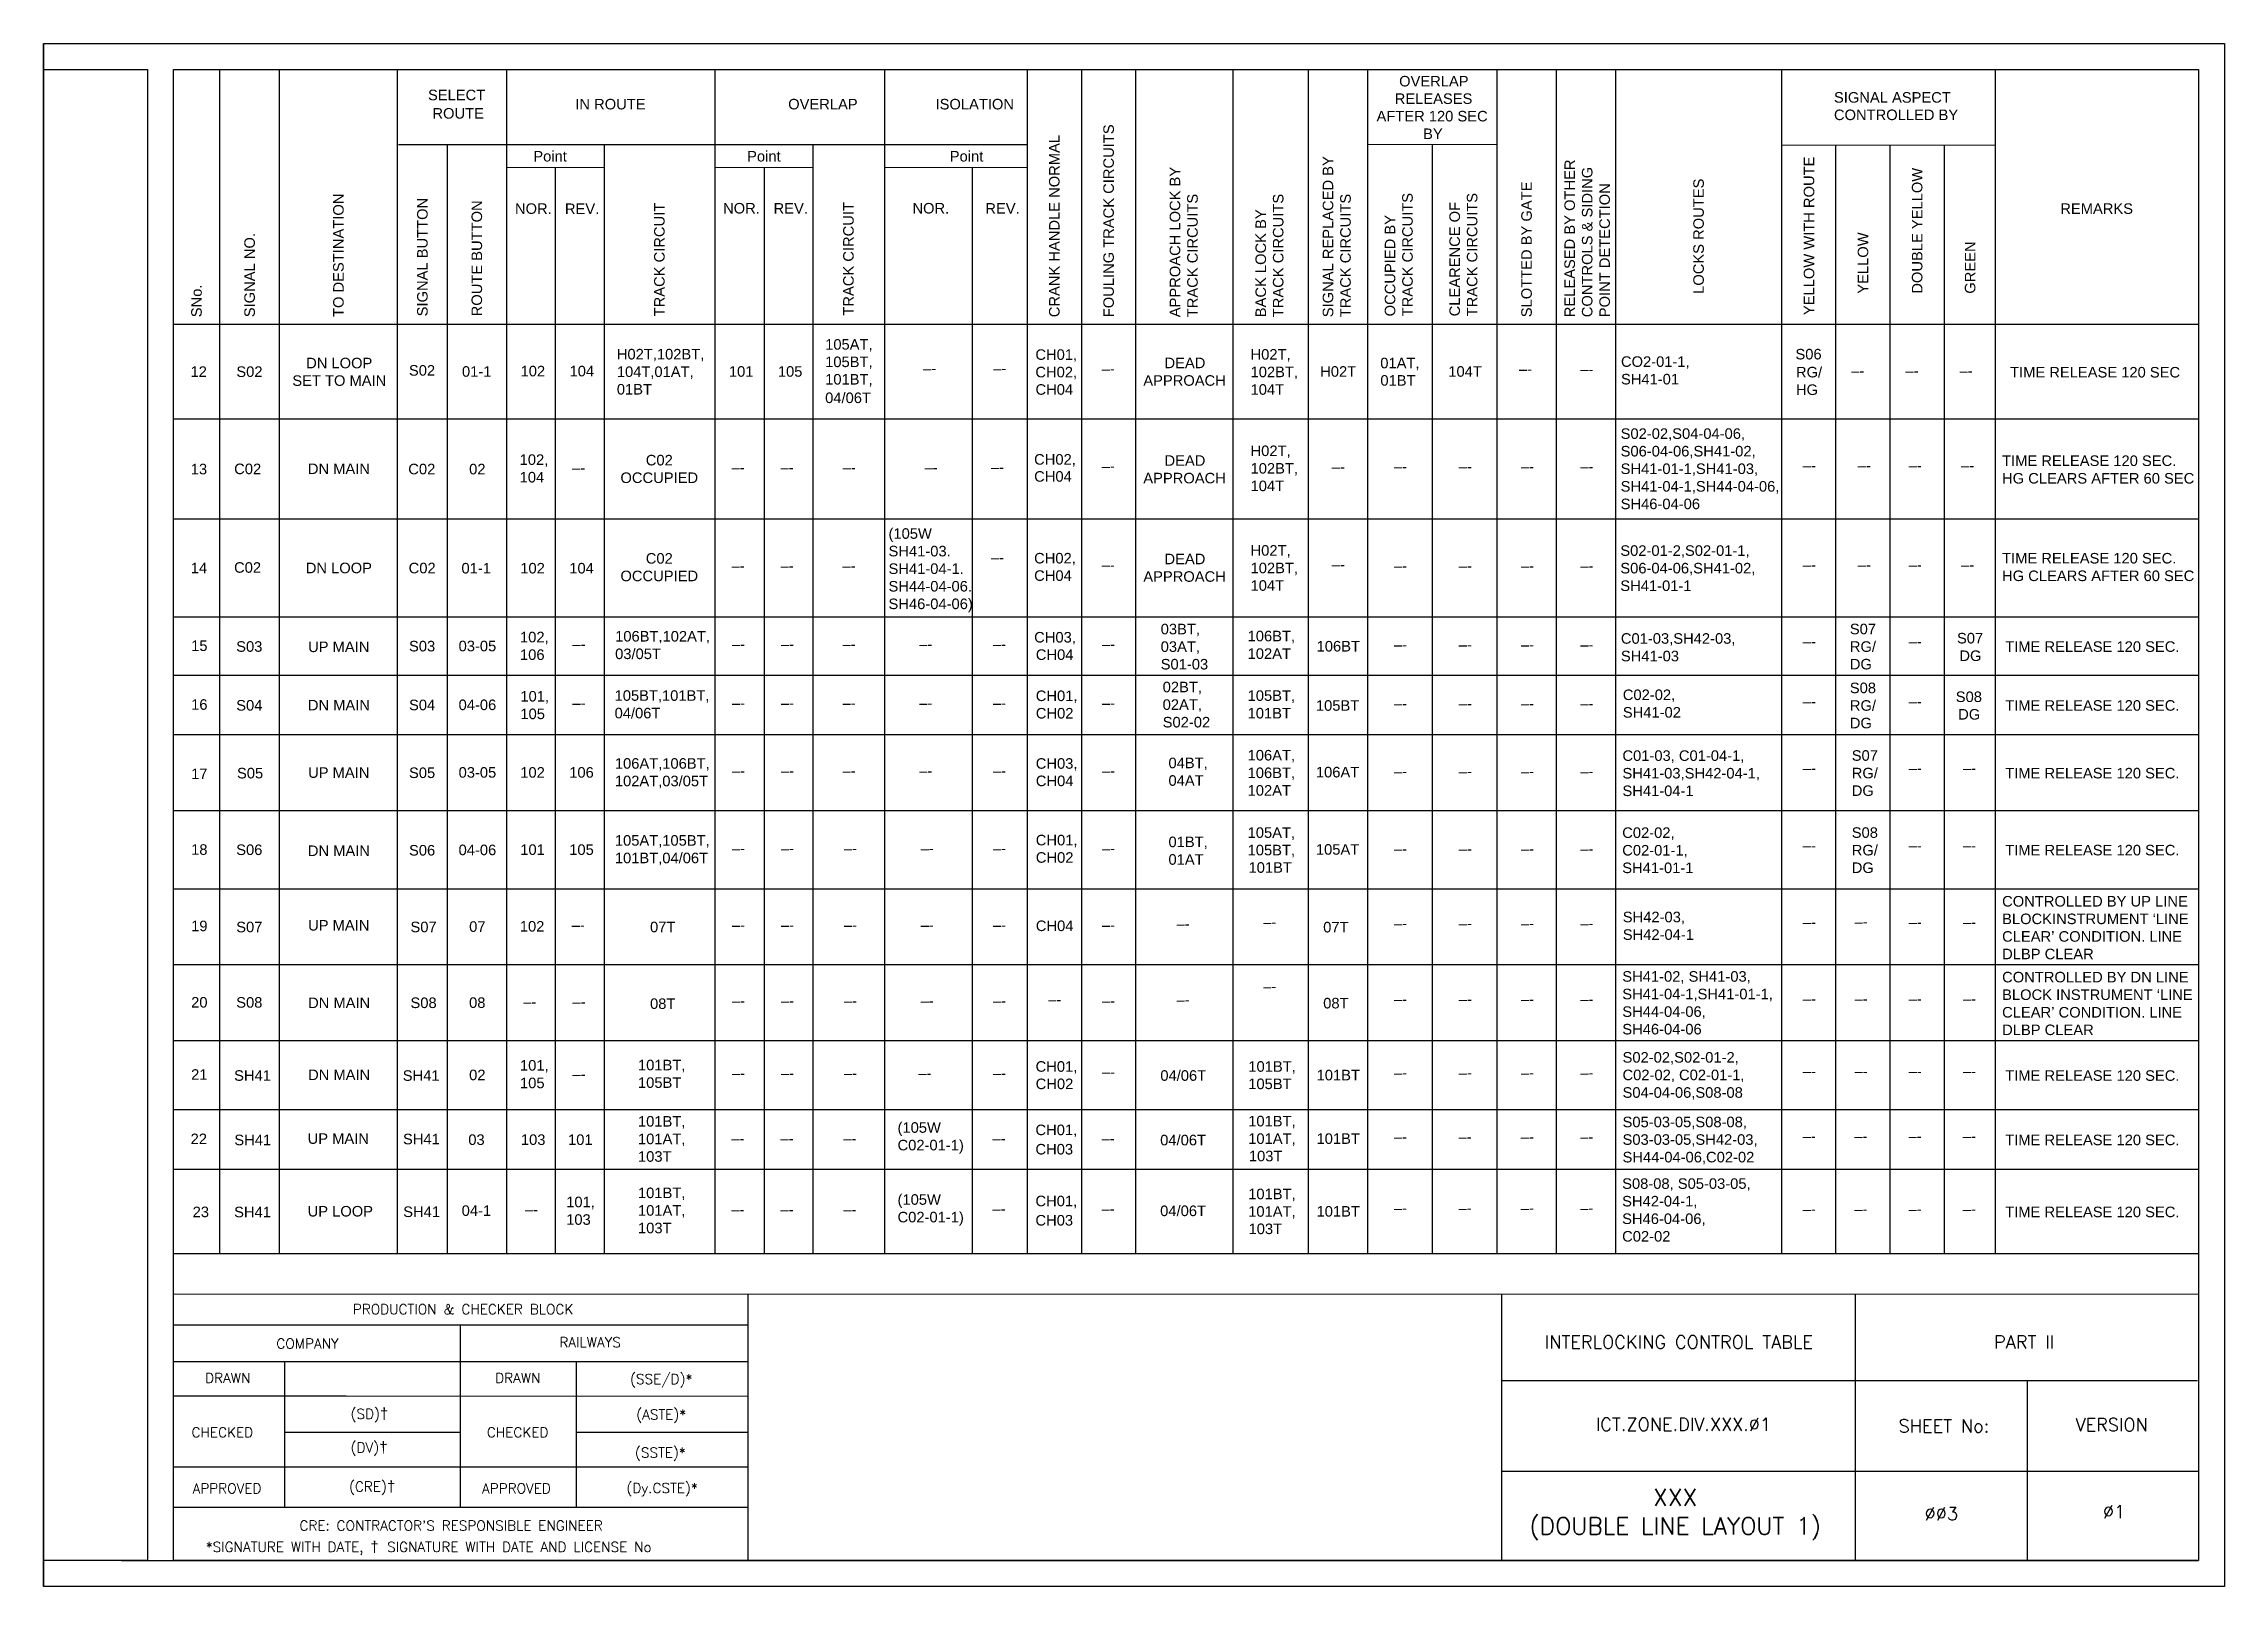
# Model space of a CAD drawing. Header units: inches. Extents: x -19 to 1644, y 43 to 745.
# Drawn here: x 770 to 1190, y 42.8 to 339.8 of the extents above; entities that cross this region are included whole.
import ezdxf
from ezdxf.enums import TextEntityAlignment as Align

# ---------------------------------------------------------------- set-up
doc = ezdxf.new("R2010")
doc.units = ezdxf.units.IN
doc.header["$MEASUREMENT"] = 0
for name, color, linetype in [('PDF2_Text', 7, 'Continuous'), ('PDF_Geometry', 7, 'Continuous'), ('PDF_Text', 7, 'Continuous')]:
    doc.layers.add(name, color=color, linetype=linetype)
doc.styles.add('PDF Arial', font='arial.ttf')
doc.styles.add('ROMANS', font='romans.shx', dxfattribs={"height": 2})

msp = doc.modelspace()

# ---------------------------------------------------------------- texts
at = {"style": 'ROMANS'}
for s, p in [('PRODUCTION & CHECKER BLOCK', (850.75, 96.2)), ('COMPANY', (820.79, 89.58)), ('RAILWAYS', (875.21, 89.84)), ('(SSE/D)*', (888.9, 82.75)), ('DRAWN', (805.43, 82.96)), ('DRAWN', (861.29, 82.96)), ('(ASTE)*', (888.9, 75.93)), ('CHECKED', (804.38, 72.5)), ('CHECKED', (861.25, 72.5)), ('(SSTE)*', (888.73, 68.6)), ('(Dy.CSTE)*', (889.07, 61.78)), ('APPROVED', (805.28, 61.7)), ('APPROVED', (861.02, 61.7)), ("CRE: CONTRACTOR'S RESPONSIBLE ENGINEER", (848.44, 54.55))]:
    msp.add_text(s, height=1.92, dxfattribs=at).set_placement(p, align=Align.MIDDLE_CENTER)
at = {"lineweight": -2, "style": 'ROMANS'}
for s, p in [('INTERLOCKING CONTROL TABLE', (1084.89, 89.87)), ('PART II', (1151.39, 89.87)), ('ICT.ZONE.DIV.XXX.Ø1', (1085.78, 74.03)), ('SHEET No:', (1135.95, 73.73)), ('VERSION', (1168.26, 73.96)), ('ØØ3 ', (1136.3, 56.87)), ('Ø1', (1168.72, 57.24))]:
    msp.add_text(s, height=2.5, dxfattribs=at).set_placement(p, align=Align.MIDDLE_CENTER)
at = {"char_height": 1.92, "attachment_point": 1, "style": 'ROMANS'}
for s, width, insert in [('(SD){\\fArial|b0|i0|c0|p34;\\H1.08333x;†}', 8.1172, (829.07, 77.17)), ('(DV){\\fArial|b0|i0|c0|p34;\\H1.08333x;†}', 8.1172, (829.07, 70.7)), ('(CRE){\\fArial|b0|i0|c0|p34;\\H1.08333x;†}', 8.1172, (828.77, 63.17)), ('\\pi-5.76,l9.6,t9.6;*SIGNATURE WITH DATE, {\\fArial|b0|i0|c0|p34;\\H1.08333x;†  }SIGNATURE WITH DATE AND LICENSE No', 104.6362, (797.36, 51.56))]:
    msp.add_mtext_dynamic_manual_height_columns(s, width=width, gutter_width=12.5, heights=[0], dxfattribs=dict(at, insert=insert))
at = {"insert": (1084.19, 61.63), "char_height": 3.3, "width": 68.7221, "attachment_point": 2, "style": 'ROMANS'}
msp.add_mtext('XXX\\P(DOUBLE LINE LAYOUT 1)', dxfattribs=at)
at = {"layer": 'PDF2_Text', "attachment_point": 7, "style": 'PDF Arial'}
for s, insert, char_height in [('–-', (973.73, 276.26), 2.03), ('–-', (1065.92, 276.14), 2.03), ('102,\\P104', (861.64, 255.33), 2.03), ('CH02,', (960.72, 258.41), 2.03), ('13', (798.3, 256.9), 2.03), ('C02', (806.66, 256.93), 2.03), ('C02', (840.19, 256.9), 2.03), ('02', (851.91, 256.89), 2.03), ('–-', (871.74, 257.16), 2.03), ('–-', (902.45, 257.24), 2.03), ('–-', (911.89, 257.24), 2.03), ('–-', (923.85, 257.24), 2.03), ('–-', (939.64, 257.24), 2.03), ('–-', (952.41, 257.29), 2.03), ('CH04', (960.73, 255.48), 2.03), ('–-', (973.73, 257.52), 2.03), ('–-', (1018.04, 257.36), 2.03), ('–-', (1030.04, 257.42), 2.03), ('–-', (1042.51, 257.42), 2.03), ('–-', (1054.47, 257.42), 2.03), ('–-', (1065.92, 257.42), 2.03), ('–-', (1108.77, 257.62), 2.03), ('–-', (1119.36, 257.62), 2.03), ('–-', (1129.16, 257.62), 2.03), ('–-', (1139.26, 257.62), 2.03), ('14', (798.3, 237.89), 2.03), ('C02', (806.64, 237.95), 2.03), ('C02', (840.26, 237.84), 2.03), ('102', (861.76, 237.81), 2.03), ('104', (871.2, 237.81), 2.03), ('–-', (952.41, 239.9), 2.03), ('CH02,', (960.72, 239.39), 2.03), ('–-', (1018.04, 238.55), 2.03), ('–-', (902.45, 238.3), 2.03), ('–-', (911.89, 238.3), 2.03), ('–-', (923.8, 238.3), 2.03), ('CH04', (960.73, 236.39), 2.03), ('–-', (973.73, 238.47), 2.03), ('–-', (1030.04, 238.31), 2.03), ('–-', (1042.51, 238.31), 2.03), ('–-', (1054.47, 238.31), 2.03), ('–-', (1065.92, 238.31), 2.03), ('–-', (1108.77, 238.48), 2.03), ('–-', (1119.36, 238.48), 2.03), ('–-', (1129.16, 238.48), 2.03), ('–-', (1139.26, 238.48), 2.03), ('03BT,\\P03AT,\\PS01-03', (985.1, 219.33), 2.03), ('106BT,\\P102AT', (1001.84, 221.37), 2.03), ('S07\\PRG/\\PDG', (1117.82, 219.34), 2.03), ('15', (798.37, 222.89), 2.03), ('S03', (807.05, 222.74), 2.03), ('S03', (840.33, 222.81), 2.03), ('03-05', (849.88, 222.83), 2.03), ('102,\\P106', (861.71, 221.17), 2.03), ('–-', (871.81, 223.22), 2.03), ('–-', (902.52, 223.22), 2.03), ('–-', (911.95, 223.22), 2.03), ('–-', (923.82, 223.22), 2.03), ('–-', (938.61, 223.22), 2.03), ('–-', (952.79, 223.22), 2.03), ('CH03,', (960.73, 224.17), 2.03), ('CH04', (961.05, 221.17), 2.03), ('–-', (973.79, 223.22), 2.03), ('106BT', (1015.13, 222.79), 2.03), ('–-', (1030.04, 223.13), 2.03), ('–-', (1042.51, 223.13), 2.03), ('–-', (1054.47, 223.13), 2.03), ('–-', (1065.92, 223.13), 2.03), ('–-', (1108.77, 223.75), 2.03), ('–-', (1129.16, 223.75), 2.03), ('TIME RELEASE 120 SEC.', (1147.75, 222.72), 2.0298), ('101,\\P105', (861.78, 209.77), 2.03), ('CH01,', (961.04, 212.9), 2.03), ('02BT,\\P02AT,\\PS02-02', (985.48, 208.17), 2.03), ('105BT,\\P101BT', (1001.84, 209.9), 2.03), ('C02-02, \\PSH41-02', (1074.1, 210.06), 2.03), ('S08\\PRG/\\PDG', (1117.82, 208), 2.03), ('16', (798.37, 211.57), 2.03), ('S04', (807.05, 211.42), 2.03), ('S04', (840.33, 211.49), 2.03), ('04-06', (849.88, 211.51), 2.03), ('–-', (871.81, 211.9), 2.03), ('–-', (902.52, 211.9), 2.03), ('–-', (911.95, 211.9), 2.03), ('–-', (923.82, 211.9), 2.03), ('–-', (938.61, 211.9), 2.03), ('–-', (952.79, 211.9), 2.03), ('CH02', (961.05, 209.89), 2.03), ('–-', (973.79, 211.9), 2.03), ('105BT', (1014.99, 211.38), 2.03), ('–-', (1030.04, 211.81), 2.03), ('–-', (1042.51, 211.81), 2.03), ('–-', (1054.47, 211.81), 2.03), ('–-', (1065.92, 211.81), 2.03), ('–-', (1108.77, 212.2), 2.03), ('–-', (1129.16, 212.2), 2.03), ('TIME RELEASE 120 SEC.', (1147.75, 211.39), 2.0298), ('CH03,', (961.04, 199.87), 2.03), ('04BT,\\P04AT', (986.6, 196.94), 2.03), ('106AT,\\P106BT,\\P102AT', (1001.84, 195.04), 2.03), ('C01-03, C01-04-1,\\PSH41-03,SH42-04-1,\\PSH41-04-1', (1074.03, 194.96), 2.0298), ('S07\\PRG/\\PDG', (1118.19, 194.99), 2.03), ('17', (798.37, 198.25), 2.03), ('S05', (807.2, 198.36), 2.03), ('S05', (840.33, 198.43), 2.03), ('03-05', (849.88, 198.5), 2.03), ('102', (861.76, 198.5), 2.03), ('106', (871.19, 198.5), 2.03), ('–-', (902.52, 198.83), 2.03), ('–-', (911.95, 198.83), 2.03), ('–-', (923.82, 198.83), 2.03), ('–-', (938.61, 198.83), 2.03), ('–-', (952.79, 198.83), 2.03), ('CH04', (961.05, 196.87), 2.03), ('–-', (973.79, 198.83), 2.03), ('106AT', (1014.99, 198.55), 2.03), ('–-', (1030.04, 198.74), 2.03), ('–-', (1042.51, 198.74), 2.03), ('–-', (1054.47, 198.74), 2.03), ('–-', (1065.92, 198.74), 2.03), ('–-', (1108.77, 199.37), 2.03), ('–-', (1129.16, 199.37), 2.03), ('–-', (1139.6, 199.37), 2.03), ('TIME RELEASE 120 SEC.', (1147.75, 198.36), 2.0298), ('105AT,', (1001.84, 186.56), 2.03), ('S08\\PRG/\\PDG', (1118.19, 180.15), 2.03), ('18', (798.37, 183.65), 2.03), ('S06', (807.05, 183.61), 2.03), ('S06', (840.33, 183.51), 2.03), ('04-06', (849.88, 183.58), 2.03), ('101', (861.76, 183.63), 2.03), ('105', (871.19, 183.63), 2.03), ('–-', (902.52, 183.91), 2.03), ('–-', (911.95, 183.91), 2.03), ('–-', (924.08, 183.91), 2.03), ('–-', (938.87, 183.91), 2.03), ('–-', (952.79, 183.91), 2.03), ('CH01,', (961.04, 185.12), 2.03), ('–-', (973.79, 183.91), 2.03), ('01BT,\\P01AT', (986.6, 181.74), 2.03), ('105BT,', (1001.84, 183.2), 2.03), ('105AT', (1014.99, 183.67), 2.03), ('C02-02, \\PC02-01-1,\\PSH41-01-1', (1073.99, 180.13), 2.03), ('–-', (1108.77, 184.44), 2.03), ('–-', (1129.16, 184.44), 2.03), ('–-', (1139.6, 184.44), 2.03), ('TIME RELEASE 120 SEC.', (1147.75, 183.54), 2.0298), ('CH02', (961.05, 182.12), 2.03), ('101BT', (1002.01, 180.19), 2.03), ('–-', (1030.04, 183.82), 2.03), ('–-', (1042.51, 183.82), 2.03), ('–-', (1054.47, 183.82), 2.03), ('–-', (1065.92, 183.82), 2.03), ('CONTROLLED BY UP LINE \\PBLOCKINSTRUMENT ‘LINE \\PCLEAR’ CONDITION. LINE \\PDLBP CLEAR', (1147.15, 163.54), 2.0298), ('19', (798.37, 168.94), 2.03), ('S07', (807.05, 168.74), 2.03), ('S07', (840.61, 168.75), 2.03), ('07', (851.92, 168.82), 2.03), ('102', (861.67, 168.87), 2.03), ('–-', (871.66, 169.16), 2.03), ('07T', (886.75, 168.75), 2.03), ('–-', (902.52, 169.16), 2.03), ('–-', (911.95, 169.16), 2.03), ('–-', (924.08, 169.16), 2.03), ('–-', (938.87, 169.16), 2.03), ('–-', (952.79, 169.16), 2.03), ('CH04', (961.05, 168.97), 2.03), ('–-', (973.79, 169.16), 2.03), ('–-', (988.16, 169.38), 2.03), ('–-', (1004.85, 169.73), 2.03), ('07T', (1016.4, 168.71), 2.03), ('–-', (1030.04, 169.48), 2.03), ('–-', (1042.51, 169.48), 2.03), ('–-', (1054.47, 169.48), 2.03), ('–-', (1065.92, 169.48), 2.03), ('–-', (1108.77, 169.69), 2.03), ('–-', (1118.73, 169.8), 2.03), ('–-', (1129.16, 169.69), 2.03), ('–-', (1139.6, 169.69), 2.03), ('SH41-02, SH41-03,\\PSH41-04-1,SH41-01-1,\\PSH44-04-06,\\PSH46-04-06', (1074, 149.07), 2.0298), ('CONTROLLED BY DN LINE\\PBLOCK INSTRUMENT ‘LINE \\PCLEAR’ CONDITION. LINE \\PDLBP CLEAR', (1147.15, 148.94), 2.0298), ('20', (798.37, 154.24), 2.03), ('S08', (807.05, 154.22), 2.03), ('S08', (840.61, 154.15), 2.03), ('08', (851.9, 154.18), 2.03), ('08T', (886.75, 153.98), 2.03), ('–-', (902.52, 154.56), 2.03), ('–-', (911.95, 154.56), 2.03), ('–-', (924.08, 154.56), 2.03), ('–-', (938.87, 154.56), 2.03), ('–-', (952.79, 154.56), 2.03), ('–-', (963.45, 154.81), 2.03), ('–-', (973.79, 154.56), 2.03), ('–-', (988.16, 154.78), 2.03), ('–-', (1004.85, 157.35), 2.03), ('08T', (1016.4, 154.08), 2.03), ('–-', (1030.04, 154.88), 2.03), ('–-', (1042.51, 154.88), 2.03), ('–-', (1054.47, 154.88), 2.03), ('–-', (1065.92, 154.88), 2.03), ('–-', (1108.77, 154.93), 2.03), ('–-', (1118.73, 154.93), 2.03), ('–-', (1129.16, 154.93), 2.03), ('–-', (1139.6, 154.93), 2.03), ('–-', (862.32, 154.38), 2.03), ('–-', (871.81, 154.38), 2.03), ('101,\\P105', (861.71, 138.72), 2.03), ('101BT,\\P105BT', (884.43, 138.78), 2.03), ('CH01,', (961.01, 141.54), 2.03), ('101BT,', (1001.98, 141.54), 2.03), ('S02-02,S02-01-2,\\PC02-02, C02-01-1, \\PS04-04-06,S08-08', (1074.05, 136.53), 2.0298), ('21', (798.37, 140.37), 2.03), ('SH41', (806.65, 140.15), 2.03), ('SH41', (839.12, 140.14), 2.03), ('02', (851.91, 140.26), 2.03), ('–-', (871.81, 140.45), 2.03), ('–-', (902.52, 140.63), 2.03), ('–-', (911.95, 140.63), 2.03), ('–-', (924.08, 140.63), 2.03), ('–-', (938.43, 140.63), 2.03), ('–-', (952.79, 140.63), 2.03), ('CH02', (961.02, 138.54), 2.03), ('–-', (973.79, 140.87), 2.03), ('04/06T', (985.03, 140.15), 2.03), ('105BT', (1001.96, 138.54), 2.03), ('101BT', (1015.13, 140.23), 2.03), ('–-', (1030.04, 140.73), 2.03), ('–-', (1042.51, 140.73), 2.03), ('–-', (1054.47, 140.73), 2.03), ('–-', (1065.92, 140.73), 2.03), ('–-', (1108.77, 141), 2.03), ('–-', (1118.73, 141), 2.03), ('–-', (1129.16, 141), 2.03), ('–-', (1139.6, 141), 2.03), ('TIME RELEASE 120 SEC.', (1147.75, 140.14), 2.0298), ('101BT,\\P101AT,\\P103T', (884.43, 124.56), 2.03), ('(105W\\PC02-01-1)', (934.42, 126.17), 2.03), ('CH01,', (960.98, 129.33), 2.03), ('101BT,', (1001.95, 131.02), 2.03), ('S05-03-05,S08-08,\\PS03-03-05,SH42-03,\\PSH44-04-06,C02-02', (1074.05, 124.09), 2.0298), ('22', (798.27, 127.98), 2.03), ('SH41', (806.69, 127.75), 2.03), ('SH41', (839.17, 127.92), 2.03), ('103', (861.88, 127.8), 2.03), ('101', (870.96, 127.8), 2.03), ('–-', (902.42, 128.07), 2.03), ('–-', (911.86, 128.07), 2.03), ('–-', (923.99, 128.07), 2.03), ('–-', (952.7, 128.07), 2.03), ('CH03', (960.98, 125.96), 2.03), ('–-', (973.7, 128.07), 2.03), ('04/06T', (985, 127.72), 2.03), ('101AT,', (1001.95, 127.65), 2.03), ('103T', (1002.08, 124.65), 2.03), ('101BT', (1015.11, 128), 2.03), ('–-', (1030.02, 128.36), 2.03), ('–-', (1042.48, 128.36), 2.03), ('–-', (1054.44, 128.36), 2.03), ('–-', (1065.89, 128.36), 2.03), ('–-', (1108.75, 128.51), 2.03), ('–-', (1118.7, 128.51), 2.03), ('–-', (1129.14, 128.51), 2.03), ('–-', (1139.57, 128.51), 2.03), ('TIME RELEASE 120 SEC.', (1147.75, 127.75), 2.0298), ('101,\\P103', (870.6, 112.42), 2.03), ('101BT,\\P101AT,\\P103T', (884.43, 110.79), 2.03), ('(105W\\PC02-01-1)', (934.42, 112.31), 2.03), ('CH01,', (960.98, 115.64), 2.03), ('101BT,', (1001.95, 117), 2.03), ('S08-08, S05-03-05, \\PSH42-04-1,\\PSH46-04-06,\\PC02-02', (1073.97, 109.19), 2.0298), ('23', (798.66, 113.89), 2.03), ('SH41', (806.65, 113.87), 2.03), ('SH41', (839.21, 113.92), 2.03), ('04-1', (850.47, 114.14), 2.03), ('–-', (862.65, 114.4), 2.03), ('–-', (902.42, 114.4), 2.03), ('–-', (911.86, 114.4), 2.03), ('–-', (923.99, 114.4), 2.03), ('–-', (952.7, 114.51), 2.03), ('CH03', (960.98, 112.28), 2.03), ('–-', (973.7, 114.51), 2.03), ('04/06T', (985, 114.1), 2.03), ('101AT,', (1001.95, 113.63), 2.03), ('101BT', (1015.11, 114), 2.03), ('–-', (1030.02, 114.67), 2.03), ('–-', (1042.48, 114.67), 2.03), ('–-', (1054.44, 114.67), 2.03), ('–-', (1065.89, 114.67), 2.03), ('–-', (1108.75, 114.48), 2.03), ('–-', (1118.7, 114.48), 2.03), ('–-', (1129.14, 114.48), 2.03), ('–-', (1139.57, 114.48), 2.03), ('TIME RELEASE 120 SEC.', (1147.75, 113.89), 2.0298), ('103T', (1002.02, 110.63), 2.03)]:
    msp.add_mtext(s, dxfattribs=dict(at, insert=insert, char_height=char_height))
for s, insert, char_height, width in [('S02-02,S04-04-06, \\PS06-04-06,SH41-02,\\PSH41-01-1,SH41-03,\\PSH41-04-1,SH44-04-06,\\PSH46-04-06', (1073.68, 250.19), 2.0298, 30.0635), ('\\pi5.21269;C02\\P\\pi0.32867;OCCUPIED', (880.72, 255.23), 2.0298, 15.3364), ('TIME RELEASE 120 SEC.\\PHG CLEARS AFTER 60 SEC', (1147.14, 255.12), 2.0298, 36.8684), ('(105W\\PSH41-03.\\PSH41-04-1.\\PSH44-04-06.\\PSH46-04-06)', (932.68, 230.37), 2.0298, 15.7118), ('\\pi0.62652;01-1', (849.81, 237.81), 2.0298, 6.29), ('\\pi5.21269;C02\\P\\pi0.32867;OCCUPIED', (880.72, 236.32), 2.0298, 15.3364), ('S02-01-2,S02-01-1,\\PS06-04-06,SH41-02,\\PSH41-01-1', (1073.62, 234.44), 2.0298, 28.7099), ('TIME RELEASE 120 SEC.\\PHG CLEARS AFTER 60 SEC', (1147.14, 236.35), 2.0298, 36.9587), ('C01-03,SH42-03,\\PSH41-03', (1073.73, 220.9), 2.0298, 28.3864), ('\\pi-0.02493;S07\\P\\pi0.44097;DG', (1138.48, 220.96), 2.0298, 4.7393), ('\\pi-0.25818;S08\\P\\pi0.2098;DG', (1138.48, 209.68), 2.0298, 4.277), ('SH42-03, \\PSH42-04-1', (1074.09, 167.28), 2.03, 18.8478), ('03', (851.75, 127.8), 2.03, 2.9957)]:
    msp.add_mtext(s, dxfattribs=dict(at, insert=insert, char_height=char_height, width=width))
at = {"layer": 'PDF_Text', "attachment_point": 7, "style": 'PDF Arial'}
for s, insert, char_height in [('OVERLAP', (1031.02, 331.57), 2.027), ('SELECT', (843.99, 328.92), 2.027), ('IN ROUTE', (872.36, 327.15), 2.027), ('OVERLAP', (913.36, 327.15), 2.027), ('ISOLATION', (941.74, 327.15), 2.027), ('RELEASES', (1030.17, 328.21), 2.027), ('SIGNAL ASPECT', (1114.77, 328.45), 2.0273), ('ROUTE', (844.84, 325.38), 2.027), ('AFTER 120 SEC', (1026.67, 324.84), 2.0273), ('BY', (1035.64, 321.48), 2.027), ('CONTROLLED BY', (1114.77, 325.09), 2.0273), ('Point', (864.27, 317.12), 2.027), ('Point', (905.45, 317.12), 2.027), ('Point', (944.48, 317.12), 2.027), ('NOR.', (860.74, 307.04), 2.027), ('REV.', (870.36, 307.04), 2.027), ('NOR.', (900.82, 307.11), 2.027), ('REV.', (910.55, 307.11), 2.027), ('NOR.', (937.29, 307.11), 2.027), ('REV.', (951.33, 307.11), 2.027), ('REMARKS', (1158.36, 307.04), 2.027), ('105AT,', (920.48, 280.55), 2.027), ('12', (798.25, 275.69), 2.027), ('S02', (840.32, 275.9), 2.027), ('01-1', (850.53, 275.69), 2.027), ('102', (861.82, 275.76), 2.027), ('104', (871.25, 275.76), 2.027), ('H02T,102BT,\\P104T,01AT,\\P01BT', (880.36, 272.26), 2.0273), ('101', (901.94, 275.69), 2.027), ('105', (911.37, 275.69), 2.027), ('105BT,', (920.48, 277.19), 2.027), ('–-', (939.35, 276.32), 2.027), ('–-', (952.84, 276.32), 2.027), ('CH01,', (960.97, 278.59), 2.027), ('CH02,', (960.97, 275.22), 2.027), ('H02T,\\P102BT,\\P104T', (1002.41, 272.22), 2.027), ('H02T', (1015.82, 275.69), 2.027), ('01AT,', (1027.39, 276.97), 2.027), ('104T', (1040.5, 275.69), 2.027), ('CO2-01-1, \\PSH41-01', (1073.75, 274.21), 2.027), ('S06', (1107.35, 279.02), 2.027), ('RG/\\PHG', (1107.45, 272.18), 2.027), ('TIME RELEASE 120 SEC', (1148.69, 275.54), 2.0273), ('101BT,', (920.48, 273.83), 2.027), ('CH04', (960.99, 272.22), 2.027), ('01BT', (1027.41, 273.97), 2.027), ('–-', (1054.08, 276.2), 2.027), ('–-', (1118.1, 275.85), 2.027), ('–-', (1128.53, 275.85), 2.027), ('–-', (1138.96, 275.85), 2.027), ('04/06T', (920.48, 270.62), 2.027), ('H02T,\\P102BT,\\P104T', (1002.41, 253.66), 2.027), ('DN MAIN', (820.85, 256.98), 2.027), ('DN LOOP', (820.45, 237.86), 2.027), ('H02T,\\P102BT,\\P104T', (1002.41, 234.48), 2.027), ('UP MAIN', (820.9, 222.68), 2.027), ('106BT,102AT,\\P03/05T', (880.03, 221.33), 2.0273), ('105BT,101BT,\\P04/06T', (879.93, 209.92), 2.0273), ('DN MAIN', (820.85, 211.48), 2.027), ('106AT,106BT,\\P102AT,03/05T', (879.98, 196.5), 2.0273), ('UP MAIN', (820.9, 198.47), 2.027), ('DN MAIN', (820.85, 183.45), 2.027), ('105AT,105BT,\\P101BT,04/06T', (879.98, 181.68), 2.0273), ('UP MAIN', (820.9, 169.07), 2.027), ('DN MAIN', (820.9, 154.17), 2.027), ('DN MAIN', (820.9, 140.31), 2.027), ('UP MAIN', (820.81, 128.01), 2.027), ('UP LOOP', (820.81, 114.02), 2.027)]:
    msp.add_mtext(s, dxfattribs=dict(at, insert=insert, char_height=char_height))
at = {"layer": 'PDF_Text', "attachment_point": 7, "rotation": 90, "style": 'PDF Arial'}
for s, insert, char_height in [('FOULING TRACK CIRCUITS', (976.11, 287.17), 2.0273), ('CRANK HANDLE NORMAL', (965.65, 287.17), 2.0273), ('APPROACH LOCK BY', (988.89, 287.17), 2.0273), ('SIGNAL REPLACED BY', (1018.36, 287.17), 2.0273), ('RELEASED BY OTHER', (1064.91, 287.17), 2.0273), ('CONTROLS & SIDING', (1068.28, 287.17), 2.0273), ('YELLOW WITH ROUTE', (1111, 287.58), 2.0273), ('DOUBLE YELLOW', (1131.83, 291.7), 2.0273), ('TRACK CIRCUITS', (1033.67, 287.34), 2.0273), ('TRACK CIRCUITS', (1046.12, 287.34), 2.0273), ('SLOTTED BY GATE', (1056.6, 287.17), 2.0273), ('POINT DETECTION', (1071.64, 287.17), 2.0273), ('LOCKS ROUTES', (1089.73, 291.67), 2.0273), ('TO DESTINATION', (827.78, 287.22), 2.0273), ('SIGNAL BUTTON', (843.95, 287.34), 2.0273), ('ROUTE BUTTON', (854.43, 287.34), 2.0273), ('TRACK CIRCUIT', (889.59, 287.34), 2.0273), ('TRACK CIRCUIT', (926, 287.48), 2.0273), ('TRACK CIRCUITS', (992.26, 287.17), 2.0273), ('BACK LOCK BY', (1005.41, 287.17), 2.0273), ('TRACK CIRCUITS', (1008.77, 287.17), 2.0273), ('TRACK CIRCUITS', (1021.73, 287.17), 2.0273), ('OCCUPIED BY', (1030.31, 287.34), 2.0273), ('CLEARENCE OF', (1042.76, 287.34), 2.0273), ('SIGNAL NO.', (810.67, 287.17), 2.027), ('YELLOW', (1121.4, 291.7), 2.027), ('GREEN', (1142.03, 291.7), 2.027), ('SNo.', (800.44, 287.17), 2.027)]:
    msp.add_mtext(s, dxfattribs=dict(at, insert=insert, char_height=char_height))
at = {"layer": 'PDF_Text', "attachment_point": 7, "style": 'PDF Arial'}
for s, insert, char_height, width in [('S02', (807.08, 275.65), 2.027, 10.6172), ('\\pi3.27177;DN LOOP\\P\\pi0.60693;SET TO MAIN', (817.25, 273.93), 2.0273, 18.9495), ('\\pi4.20554;DEAD\\P\\pi0.12184;APPROACH', (981.63, 273.95), 2.0273, 15.9105), ('\\pi4.20554;DEAD\\P\\pi0.12184;APPROACH', (981.63, 255.16), 2.0273, 15.9105), ('\\pi4.20554;DEAD\\P\\pi0.12184;APPROACH', (981.63, 236.21), 2.0273, 15.9105)]:
    msp.add_mtext(s, dxfattribs=dict(at, insert=insert, char_height=char_height, width=width))

# ---------------------------------------------------------------- blocks, each defined once
blk = doc.blocks.new('A$C1B685902')
at = {"color": 7}
blk.add_line((0, 297), (0, 0), dxfattribs=at)
for points in [[(0, 297), (420, 297), (420, 0), (0, 0)], [(25, 292), (415, 292), (415, 5), (25, 5)]]:
    blk.add_lwpolyline(points, close=True, dxfattribs=at)
blk.add_lwpolyline([(0, 292), (20, 292), (20, 5), (0, 5)], dxfattribs=at)

# ---------------------------------------------------------------- linework, layer by layer
for p, q in [((803.86, 334.84), (803.86, 106.88)), ((815.3, 334.84), (815.3, 106.88)), ((838.08, 334.84), (838.08, 106.88)), ((859.09, 334.84), (859.09, 106.88)), ((899.24, 334.84), (899.24, 106.88)), ((931.88, 334.84), (931.88, 106.88)), ((959.39, 334.84), (959.39, 106.88)), ((969.82, 334.84), (969.82, 106.88)), ((980.25, 334.84), (980.25, 106.88)), ((999.01, 334.84), (999.01, 106.88)), ((1013.47, 334.84), (1013.47, 106.88)), ((1024.91, 334.84), (1024.91, 106.88)), ((1049.81, 334.84), (1049.81, 106.88)), ((1061.25, 334.84), (1061.25, 106.88)), ((1072.69, 334.84), (1072.69, 106.88)), ((1104.66, 334.84), (1104.66, 106.95)), ((1145.84, 334.84), (1145.84, 106.95)), ((959.46, 320.33), (838.29, 320.33)), ((847.65, 320.4), (847.65, 106.88)), ((877.94, 320.33), (877.94, 106.88)), ((918.09, 320.33), (918.09, 106.88)), ((1037.36, 320.4), (1037.36, 106.88)), ((1145.84, 320.26), (1104.66, 320.27)), ((1115.09, 320.26), (1115.09, 106.88)), ((1125.53, 320.26), (1125.53, 106.88)), ((1135.96, 320.26), (1135.96, 106.88)), ((868.51, 316.05), (868.51, 106.88)), ((908.73, 315.98), (908.73, 106.88)), ((948.81, 315.98), (948.81, 106.88)), ((1184.96, 285.76), (794.96, 285.76)), ((1184.96, 267.55), (794.96, 267.55)), ((1184.96, 248.27), (794.96, 248.27)), ((1185.1, 229.45), (795.1, 229.45)), ((1185.03, 218.21), (795.03, 218.21)), ((1185.1, 206.75), (795.1, 206.75)), ((1185.03, 192.14), (795.03, 192.14)), ((1185.1, 177.07), (795.1, 177.07)), ((1185.1, 162.47), (795.1, 162.47)), ((1185.03, 147.87), (795.03, 147.87)), ((1184.96, 134.59), (794.96, 134.59)), ((1184.96, 123.09), (794.96, 123.09)), ((1184.98, 106.88), (794.98, 106.88)), ((794.98, 99.11), (1184.96, 99.19)), ((905.57, 99.19), (905.57, 47.85)), ((828.21, 93.14), (794.97, 93.14)), ((905.57, 93.13), (828.21, 93.14)), ((850.17, 93.14), (850.17, 58.04)), ((828.21, 86.1), (794.97, 86.1)), ((816.41, 58.04), (816.41, 86.1)), ((905.57, 86.09), (828.21, 86.1)), ((872.61, 58.04), (872.61, 86.09)), ((1152, 82.47), (1152, 47.85)), ((828.21, 79.43), (794.97, 79.43)), ((905.57, 79.42), (828.21, 79.43)), ((850.17, 72.45), (816.41, 72.45)), ((836.87, 72.3), (836.87, 72.3)), ((905.57, 72.45), (872.61, 72.45)), ((828.21, 65.78), (794.97, 65.79)), ((905.57, 65.78), (828.21, 65.78)), ((828.21, 58.04), (794.97, 58.04)), ((905.57, 58.04), (828.21, 58.04))]:
    msp.add_line(p, q)
at = {"lineweight": -2}
for p, q in [((1050.82, 47.85), (1050.82, 99.19)), ((1050.82, 82.47), (1184.78, 82.47)), ((1050.82, 65.02), (1184.96, 65.02))]:
    msp.add_line(p, q, dxfattribs=at)
at = {"linetype": 'Continuous', "lineweight": -2}
for p, q in [((1118.89, 47.85), (1118.89, 99.19)), ((784.96, 47.85), (1066.96, 47.85)), ((784.96, 47.85), (1184.96, 47.85))]:
    msp.add_line(p, q, dxfattribs=at)
at = {"layer": 'PDF_Geometry', "lineweight": 15}
for points in [[(815.3, 106.88), (815.3, 334.91)], [(838.08, 106.88), (838.08, 334.91)], [(1049.81, 320.4), (1049.81, 334.84)], [(1061.25, 320.4), (1061.25, 334.84)], [(1072.69, 320.4), (1072.69, 334.84)], [(838.29, 320.33), (859.16, 320.33)], [(859.16, 320.33), (959.46, 320.33)], [(1024.91, 320.4), (1049.81, 320.4)], [(1049.81, 316.05), (1049.81, 320.4)], [(1061.25, 316.05), (1061.25, 320.4)], [(1072.69, 316.05), (1072.69, 320.4)], [(859.16, 315.98), (878.01, 315.98)], [(868.51, 285.83), (868.51, 316.05)], [(899.31, 315.98), (918.09, 315.98)], [(931.88, 315.98), (959.46, 315.98)], [(1049.81, 285.83), (1049.81, 316.05)], [(1061.25, 285.83), (1061.25, 316.05)], [(1072.69, 285.83), (1072.69, 316.05)], [(959.39, 106.88), (959.39, 285.76)], [(969.82, 106.88), (969.82, 285.76)], [(1049.81, 274.61), (1049.81, 285.69)], [(1061.25, 274.61), (1061.25, 285.69)], [(1072.69, 274.61), (1072.69, 285.69)], [(1049.81, 263.39), (1049.81, 274.47)], [(1061.25, 263.39), (1061.25, 274.47)], [(1072.69, 263.39), (1072.69, 274.47)], [(1049.81, 257.71), (1049.81, 265.42)], [(1061.25, 257.71), (1061.25, 265.42)], [(1072.69, 257.71), (1072.69, 265.42)]]:
    msp.add_lwpolyline(points, dxfattribs=at)

# ---------------------------------------------------------------- block references
msp.add_blockref('A$C1B685902', (769.96, 42.85))

msp.set_redraw_order([(e.dxf.handle, doc.entitydb.next_handle()) for e in msp.query("TEXT MTEXT ATTDEF DIMENSION ARC_DIMENSION")])  # texts and dimensions are drawn at this point

doc.saveas('drawing.dxf')
